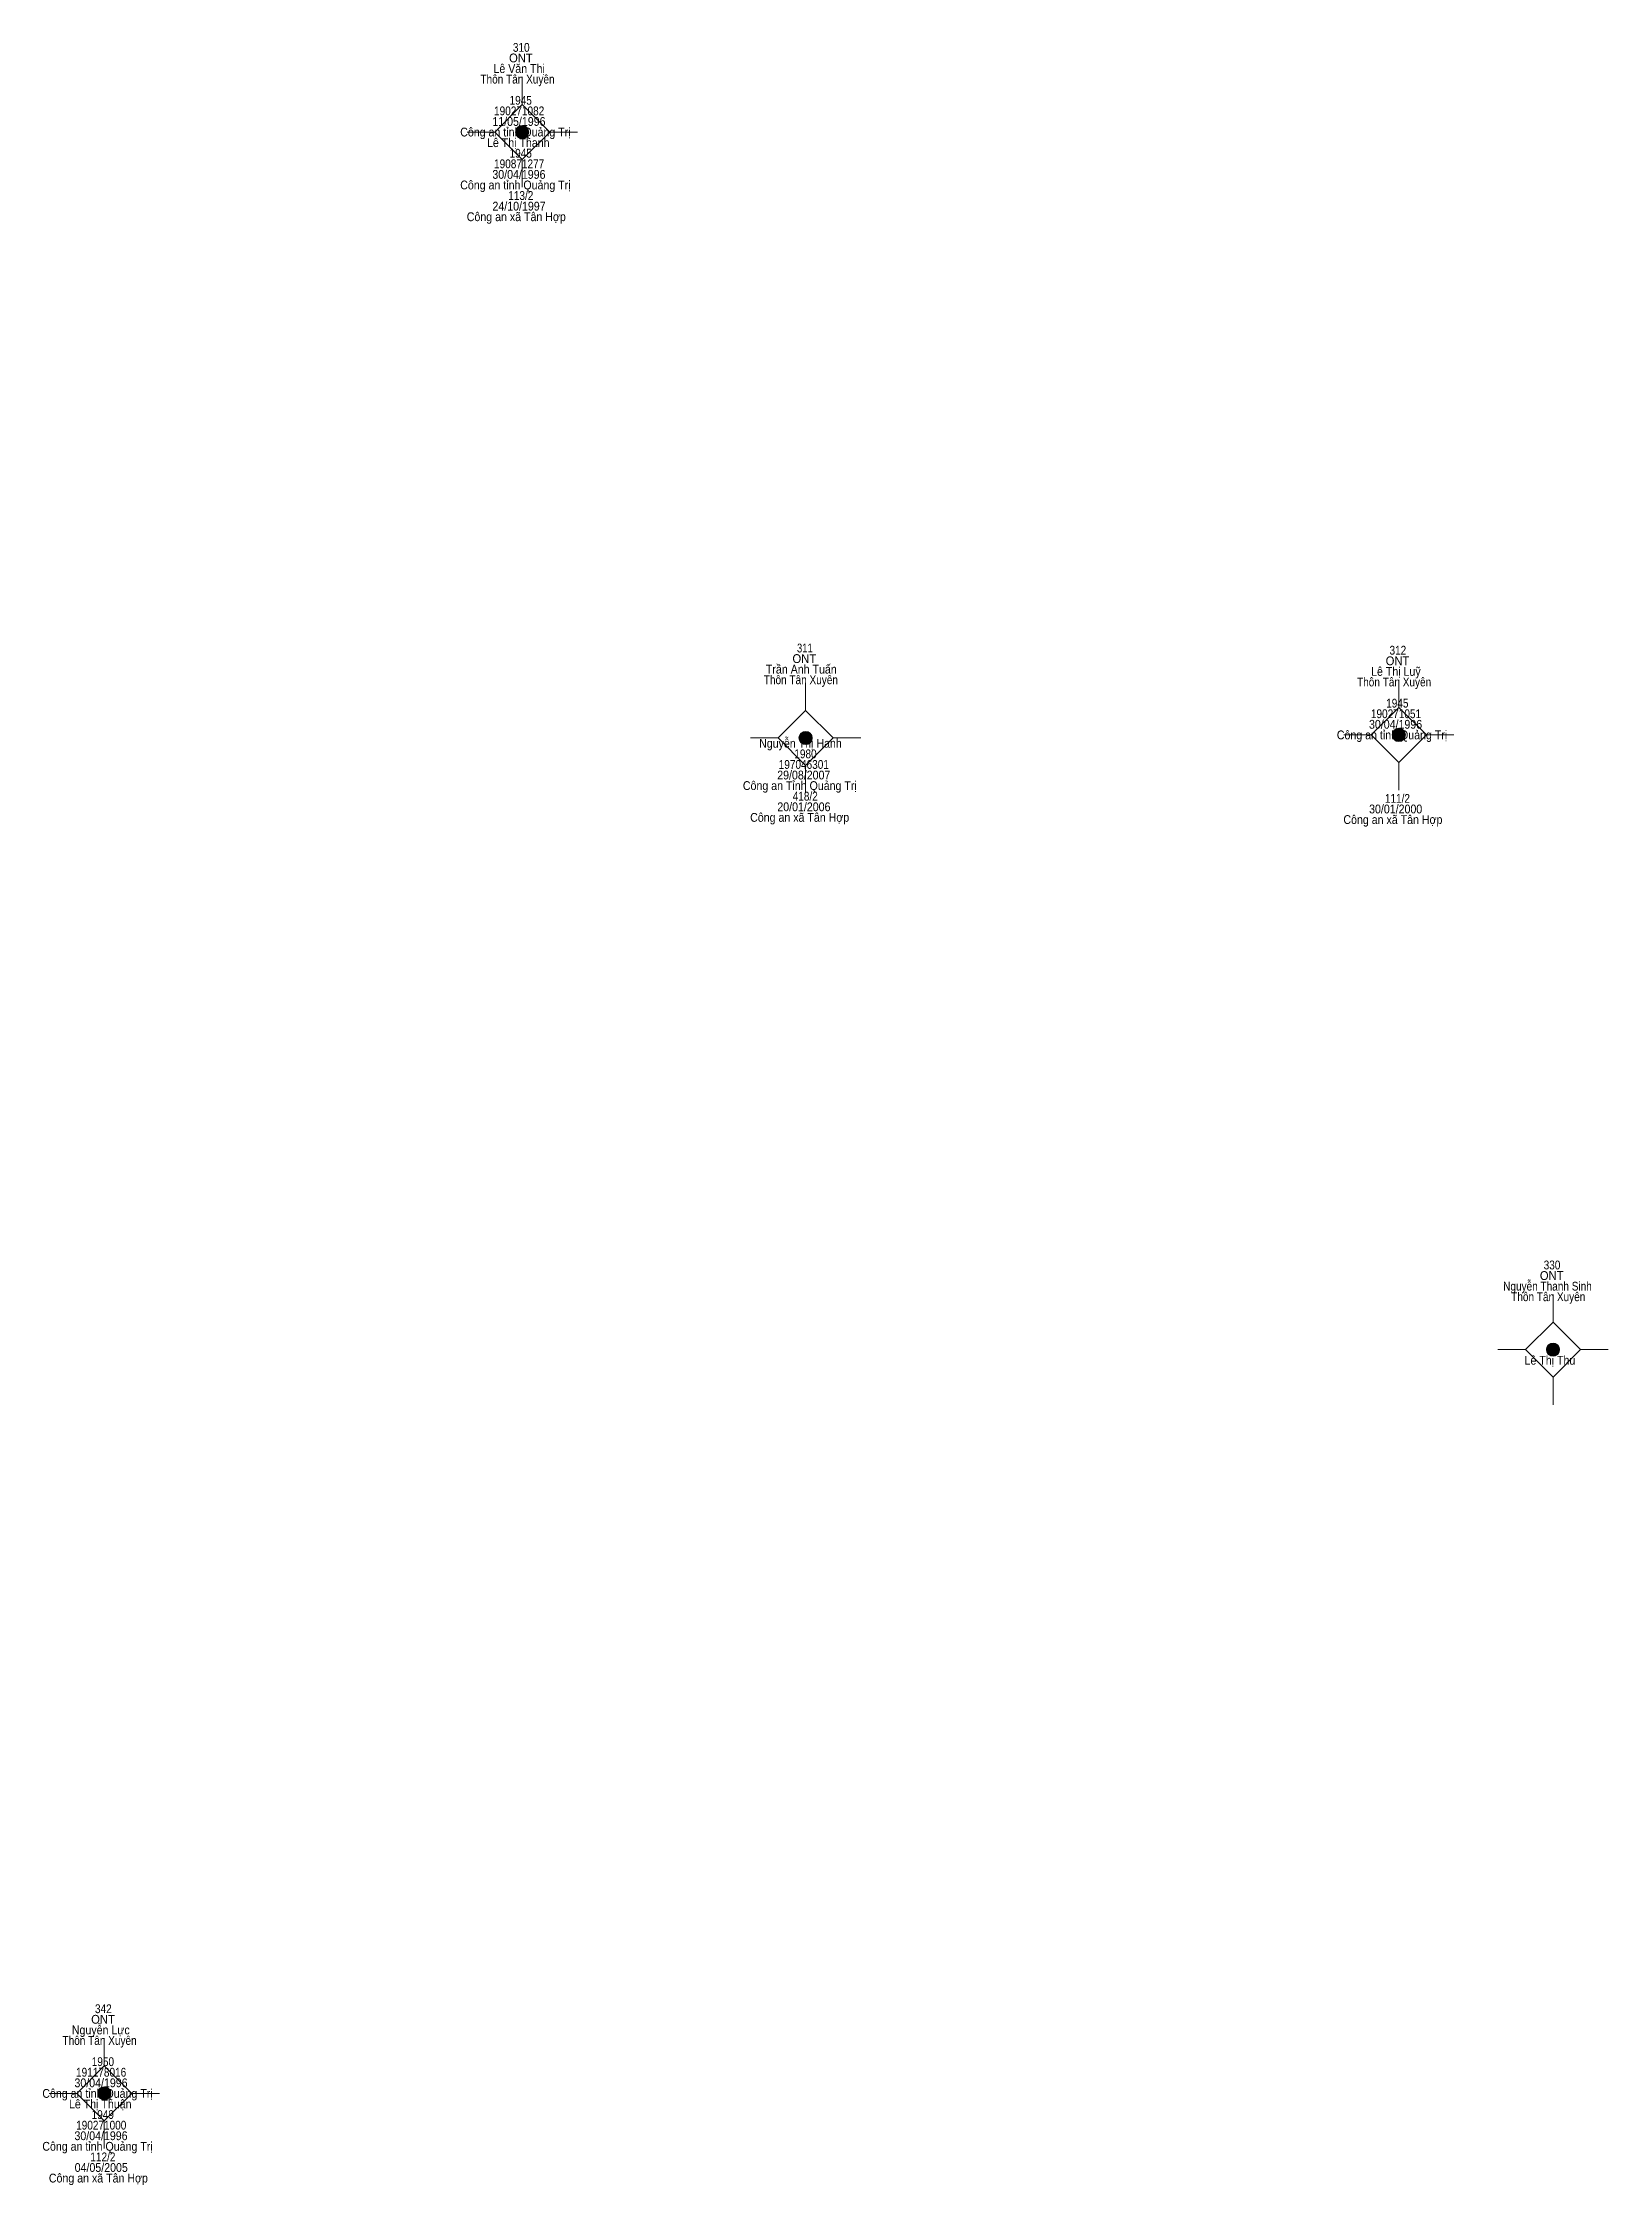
# Model space of a CAD drawing. Header units: metres. Extents: x 550999 to 552168, y 1840994 to 1841978.
# Drawn here: x 551533.3 to 551604.3, y 1841014.1 to 1841111.2 of the extents above; entities that cross this region are included whole.
import ezdxf
from ezdxf.enums import TextEntityAlignment as Align

# ---------------------------------------------------------------- set-up
doc = ezdxf.new("R2010")
doc.units = ezdxf.units.M
doc.header["$LTSCALE"] = 0.16
doc.layers.add('11', color=7, linetype='Continuous', lineweight=13)
doc.layers.add('15', color=7, linetype='Continuous')

msp = doc.modelspace()

# ---------------------------------------------------------------- texts
at = {"layer": '15'}
for s, width, p in [('310', 0.85, (551554.985, 1841110.83)), ('Lê Văn Thị', 0.9, (551554.89, 1841109.87)), ('ONT', 0.95, (551554.97, 1841110.35)), ('Thôn Tân Xuyên', 0.85, (551554.815, 1841109.39)), ('190271082', 0.85, (551554.89, 1841107.95)), ('1945', 0.85, (551554.96, 1841108.43)), ('Công an tỉnh Quảng Trị', 0.9, (551554.72, 1841106.99)), ('11/05/1996', 0.9, (551554.88, 1841107.47)), ('Lê Thị Thanh', 0.9, (551554.85, 1841106.51)), ('1945', 0.85, (551554.96, 1841106.03)), ('30/04/1996', 0.9, (551554.88, 1841105.07)), ('190871277', 0.85, (551554.89, 1841105.55)), ('Công an tỉnh Quảng Trị', 0.9, (551554.72, 1841104.59)), ('113/2', 0.85, (551554.965, 1841104.11)), ('Công an xã Tân Hợp', 0.9, (551554.76, 1841103.15)), ('24/10/1997', 0.9, (551554.885, 1841103.63)), ('311', 0.8, (551567.845, 1841083.59)), ('312', 0.85, (551594.735, 1841083.49)), ('Trần Anh Tuấn', 0.9, (551567.685, 1841082.63)), ('ONT', 0.95, (551567.82, 1841083.11)), ('Lê Thị Luỹ', 0.9, (551594.645, 1841082.53)), ('ONT', 0.95, (551594.72, 1841083.01)), ('Thôn Tân Xuyên', 0.85, (551567.665, 1841082.15)), ('Thôn Tân Xuyên', 0.85, (551594.565, 1841082.05)), ('190271051', 0.85, (551594.65, 1841080.61)), ('1945', 0.85, (551594.71, 1841081.09)), ('Công an tỉnh Quảng Trị', 0.9, (551594.47, 1841079.65)), ('30/04/1996', 0.9, (551594.63, 1841080.13)), ('Nguyễn Thị Hanh', 0.9, (551567.645, 1841079.27)), (' 1980', 0.85, (551567.81, 1841078.79)), (' 29/08/2007', 0.9, (551567.73, 1841077.83)), (' 197046301', 0.85, (551567.735, 1841078.31)), (' Công an Tỉnh Quảng Trị', 0.9, (551567.55, 1841077.35)), (' 418/2', 0.85, (551567.8, 1841076.87)), ('111/2', 0.85, (551594.715, 1841076.77)), ('Công an xã Tân Hợp', 0.9, (551567.61, 1841075.91)), (' 20/01/2006', 0.9, (551567.735, 1841076.39)), ('Công an xã Tân Hợp', 0.9, (551594.51, 1841075.81)), ('30/01/2000', 0.9, (551594.635, 1841076.29)), ('330', 0.85, (551601.725, 1841055.61)), ('Nguyễn Thanh Sinh', 0.85, (551601.52, 1841054.65)), ('ONT', 0.95, (551601.71, 1841055.13)), ('Thôn Tân Xuyên', 0.85, (551601.555, 1841054.17)), ('Lê Thị Thu', 0.9, (551601.63, 1841051.29)), ('ONT', 0.95, (551536.02, 1841021.4)), ('342', 0.85, (551536.035, 1841021.88)), ('Thôn Tân Xuyên', 0.85, (551535.865, 1841020.44)), ('Nguyễn Lực', 0.9, (551535.92, 1841020.92)), ('1950', 0.85, (551536.015, 1841019.48)), ('30/04/1996', 0.9, (551535.93, 1841018.52)), ('191178016', 0.85, (551535.935, 1841019)), ('Công an tỉnh Quảng Trị', 0.9, (551535.77, 1841018.04)), ('Lê Thị Thuận', 0.9, (551535.895, 1841017.56)), ('190271000', 0.85, (551535.94, 1841016.6)), ('1949', 0.85, (551536.01, 1841017.08)), ('Công an tỉnh Quảng Trị', 0.9, (551535.77, 1841015.64)), ('30/04/1996', 0.9, (551535.93, 1841016.12)), ('04/05/2005', 0.9, (551535.94, 1841014.68)), ('112/2', 0.85, (551536.015, 1841015.16)), ('Công an xã Tân Hợp', 0.9, (551535.81, 1841014.2))]:
    msp.add_text(s, height=0.4, dxfattribs=dict(at, width=width)).set_placement(p, align=Align.CENTER)

# ---------------------------------------------------------------- hatches: boundary and pattern name
at = {"layer": '11'}
for points in [[(551555.3295, 1841107.19, 1), (551554.7295, 1841107.19, 1)], [(551568.1795, 1841079.71, 1), (551567.5795, 1841079.71, 1)], [(551595.0795, 1841079.85, 1), (551594.4795, 1841079.85, 1)], [(551602.0695, 1841051.97, 1), (551601.4695, 1841051.97, 1)], [(551536.3795, 1841018.24, 1), (551535.7795, 1841018.24, 1)]]:
    msp.add_hatch(color=256, dxfattribs=at).paths.add_polyline_path(points)

# ---------------------------------------------------------------- linework, layer by layer
for p, q in [((551555.03, 1841109.69), (551555.03, 1841108.44)), ((551553.78, 1841107.19), (551552.53, 1841107.19)), ((551557.53, 1841107.19), (551556.28, 1841107.19)), ((551555.03, 1841105.94), (551555.03, 1841104.69)), ((551567.88, 1841082.21), (551567.88, 1841080.96)), ((551594.78, 1841082.35), (551594.78, 1841081.1)), ((551566.63, 1841079.71), (551565.38, 1841079.71)), ((551570.38, 1841079.71), (551569.13, 1841079.71)), ((551593.53, 1841079.85), (551592.28, 1841079.85)), ((551597.28, 1841079.85), (551596.03, 1841079.85)), ((551567.88, 1841078.46), (551567.88, 1841077.21)), ((551594.78, 1841078.6), (551594.78, 1841077.35)), ((551601.77, 1841054.47), (551601.77, 1841053.22)), ((551600.52, 1841051.97), (551599.27, 1841051.97)), ((551604.27, 1841051.97), (551603.02, 1841051.97)), ((551601.77, 1841050.72), (551601.77, 1841049.47)), ((551536.08, 1841020.74), (551536.08, 1841019.49)), ((551534.83, 1841018.24), (551533.58, 1841018.24)), ((551538.58, 1841018.24), (551537.33, 1841018.24)), ((551536.08, 1841016.99), (551536.08, 1841015.74))]:
    msp.add_line(p, q, dxfattribs=at)
for points in [[(551555.03, 1841108.44), (551553.78, 1841107.19), (551555.03, 1841105.94), (551556.28, 1841107.19)], [(551567.88, 1841080.96), (551566.63, 1841079.71), (551567.88, 1841078.46), (551569.13, 1841079.71)], [(551594.78, 1841081.1), (551593.53, 1841079.85), (551594.78, 1841078.6), (551596.03, 1841079.85)], [(551601.77, 1841053.22), (551600.52, 1841051.97), (551601.77, 1841050.72), (551603.02, 1841051.97)], [(551536.08, 1841019.49), (551534.83, 1841018.24), (551536.08, 1841016.99), (551537.33, 1841018.24)]]:
    msp.add_lwpolyline(points, close=True, dxfattribs=at)
for centre in [(551555.0295, 1841107.19), (551567.8795, 1841079.71), (551594.7795, 1841079.85), (551601.7695, 1841051.97), (551536.0795, 1841018.24)]:
    msp.add_circle(centre, 0.3, dxfattribs=at)

msp.set_redraw_order([(e.dxf.handle, doc.entitydb.next_handle()) for e in msp.query("TEXT MTEXT ATTDEF DIMENSION ARC_DIMENSION")])  # texts and dimensions are drawn at this point

doc.saveas('drawing.dxf')
